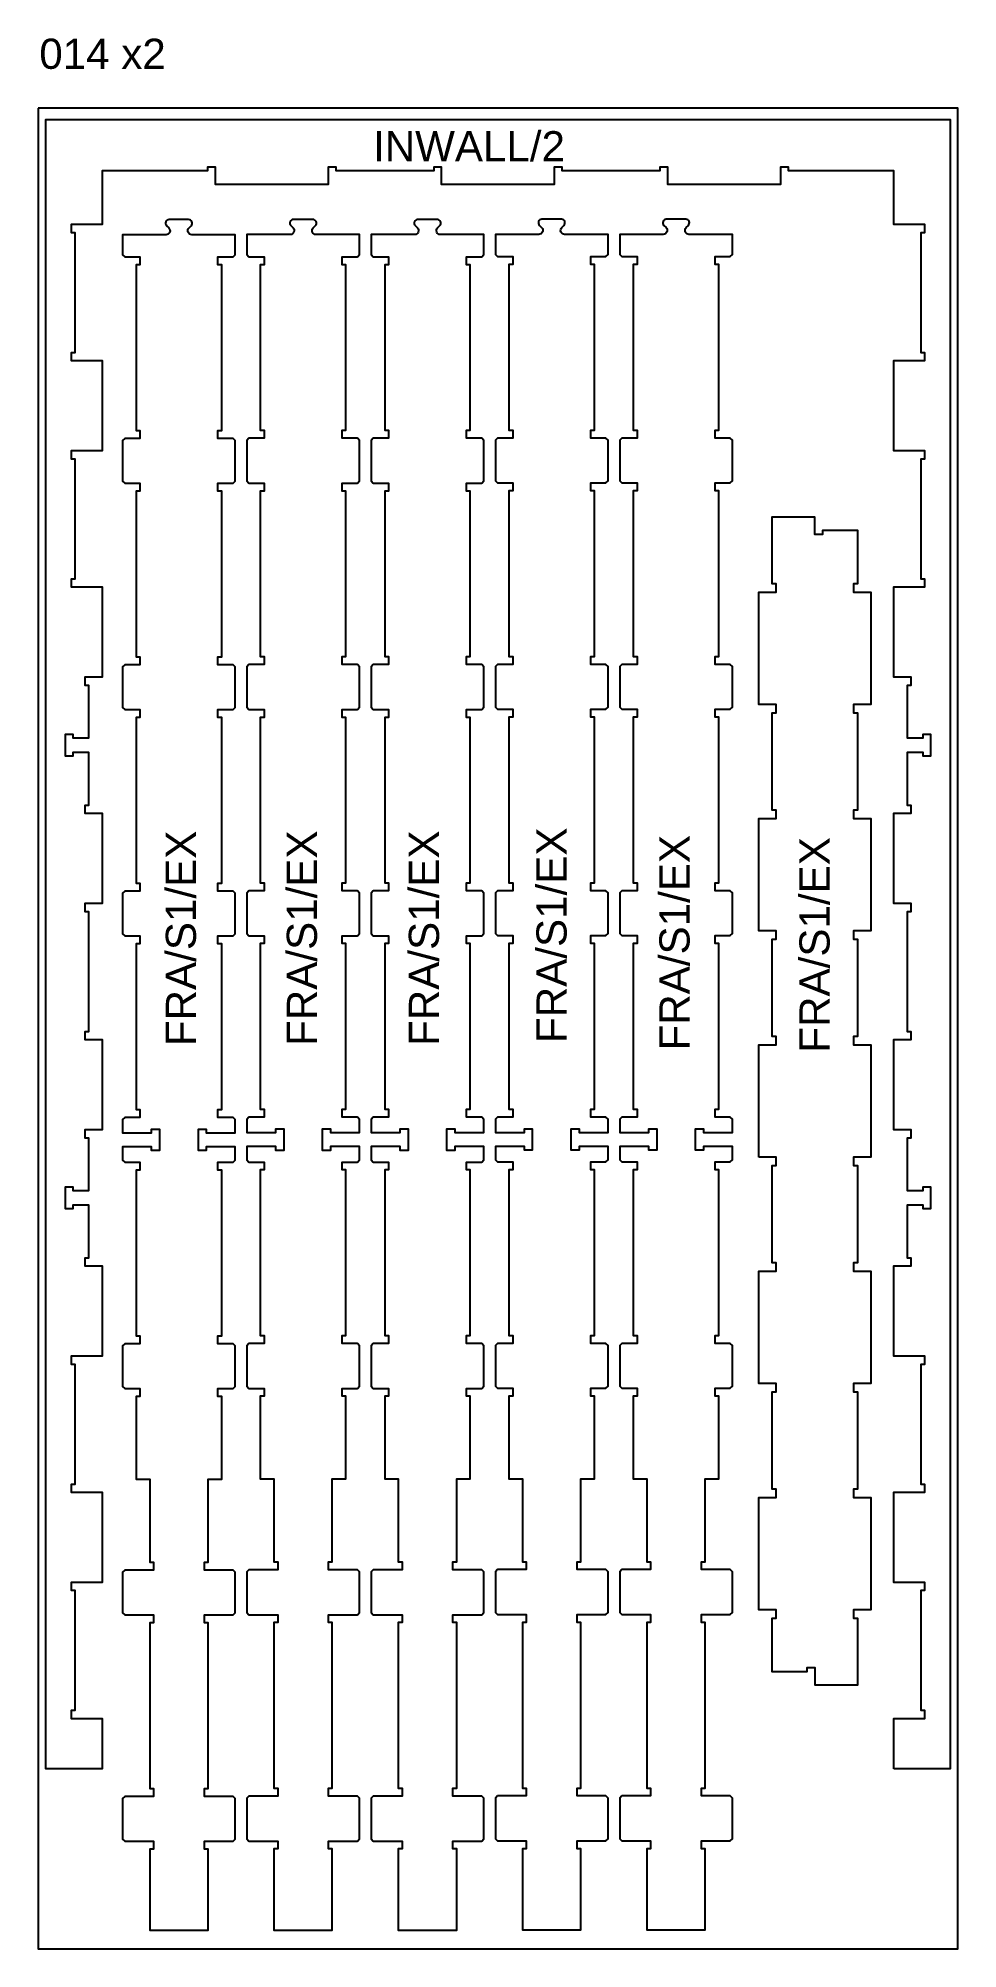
# Model space of a CAD drawing. Extents: x -4741 to 10570, y -11118 to 12613.
# Drawn here: x -650 to 570, y -2118 to 415 of the extents above; entities that cross this region are included whole.
import ezdxf

# ---------------------------------------------------------------- set-up
doc = ezdxf.new("R2010")
doc.units = 0
doc.header["$MEASUREMENT"] = 0
for name, color, linetype in [('0_SHEET_BIRCHPLY_2440X1220', 1, 'CONTINUOUS'), ('1_ANYTOOL_1MMDEEP_INSIDE', 2, 'CONTINUOUS'), ('6_ANYTOOL_CUTTHROUGH_OUTSI', 5, 'CONTINUOUS')]:
    doc.layers.add(name, color=color, linetype=linetype)

msp = doc.modelspace()

# ---------------------------------------------------------------- texts
at = {"layer": '0_SHEET_BIRCHPLY_2440X1220', "insert": (-648.1, 414.2), "char_height": 40, "width": 201.205, "attachment_point": 1}
msp.add_mtext('\\fArial;014 x2', dxfattribs=at)
at = {"layer": '1_ANYTOOL_1MMDEEP_INSIDE', "insert": (-205.4, 291.6), "char_height": 40, "width": 284.578, "attachment_point": 1}
msp.add_mtext('\\fArial;INWALL/2', dxfattribs=at)
at = {"layer": '1_ANYTOOL_1MMDEEP_INSIDE', "char_height": 40, "width": 318.313, "attachment_point": 1, "rotation": 90}
for insert in [(11.4, -917.1), (-480.3, -921.3), (-319.8, -921), (-157.9, -921), (174.5, -927), (360.3, -929.9)]:
    msp.add_mtext('\\fArial;FRA/S1/EX', dxfattribs=dict(at, insert=insert))

# ---------------------------------------------------------------- linework, layer by layer
at = {"layer": '0_SHEET_BIRCHPLY_2440X1220'}
msp.add_lwpolyline([(-649.6, 322.2), (-649.6, -2117.8), (570.4, -2117.8), (570.4, 322.2), (-649.6, 322.2)], dxfattribs=at)
at = {"layer": '6_ANYTOOL_CUTTHROUGH_OUTSI'}
for points in [[(485.6, -1879.1), (485.6, -1812.6), (526.6, -1812.6), (526.6, -1802.1), (521.6, -1802.1), (521.6, -1642.6), (526.6, -1642.6), (526.6, -1632.1), (485.6, -1632.1), (485.6, -1512.6), (526.6, -1512.6), (526.6, -1502.1), (521.6, -1502.1), (521.6, -1342.6), (526.6, -1342.6), (526.6, -1332.1), (485.6, -1332.1), (485.6, -1212.6), (508.6, -1212.6), (508.6, -1202.1), (503.6, -1202.1), (503.6, -1131.6), (524.1, -1131.6), (524.1, -1136.6), (534.6, -1136.6), (534.6, -1108.1), (524.1, -1108.1), (524.1, -1113.1), (503.6, -1113.1), (503.6, -1042.6), (508.6, -1042.6), (508.6, -1032.1), (485.6, -1032.1), (485.6, -912.6), (508.6, -912.6), (508.6, -902.1), (503.6, -902.1), (503.6, -742.6), (508.6, -742.6), (508.6, -732.1), (485.6, -732.1), (485.6, -612.6), (508.6, -612.6), (508.6, -602.1), (503.6, -602.1), (503.6, -531.6), (524.1, -531.6), (524.1, -536.6), (534.6, -536.6), (534.6, -508.1), (524.1, -508.1), (524.1, -513.1), (503.6, -513.1), (503.6, -442.6), (508.6, -442.6), (508.6, -432.1), (485.6, -432.1), (485.6, -312.6), (526.6, -312.6), (526.6, -302.1), (521.6, -302.1), (521.6, -142.6), (526.6, -142.6), (526.6, -132.1), (485.6, -132.1), (485.6, -12.6), (526.6, -12.6), (526.6, -2.1), (521.6, -2.1), (521.6, 157.4), (526.6, 157.4), (526.6, 167.9), (485.6, 167.9), (485.6, 238.9), (345.6, 238.9), (345.6, 243.9), (335.1, 243.9), (335.1, 220.9), (185.6, 220.9), (185.6, 243.9), (175.1, 243.9), (175.1, 238.9), (45.6, 238.9), (45.6, 243.9), (35.1, 243.9), (35.1, 220.9), (-114.4, 220.9), (-114.4, 243.9), (-124.9, 243.9), (-124.9, 238.9), (-254.4, 238.9), (-254.4, 243.9), (-264.9, 243.9), (-264.9, 220.9), (-414.4, 220.9), (-414.4, 243.9), (-424.9, 243.9), (-424.9, 238.9), (-564.9, 238.9), (-564.9, 167.9), (-605.9, 167.9), (-605.9, 157.4), (-600.9, 157.4), (-600.9, -2.1), (-605.9, -2.1), (-605.9, -12.6), (-564.9, -12.6), (-564.9, -132.1), (-605.9, -132.1), (-605.9, -142.6), (-600.9, -142.6), (-600.9, -302.1), (-605.9, -302.1), (-605.9, -312.6), (-564.9, -312.6), (-564.9, -432.1), (-587.9, -432.1), (-587.9, -442.6), (-582.9, -442.6), (-582.9, -513.1), (-603.4, -513.1), (-603.4, -508.1), (-613.9, -508.1), (-613.9, -536.6), (-603.4, -536.6), (-603.4, -531.6), (-582.9, -531.6), (-582.9, -602.1), (-587.9, -602.1), (-587.9, -612.6), (-564.9, -612.6), (-564.9, -732.1), (-587.9, -732.1), (-587.9, -742.6), (-582.9, -742.6), (-582.9, -902.1), (-587.9, -902.1), (-587.9, -912.6), (-564.9, -912.6), (-564.9, -1032.1), (-587.9, -1032.1), (-587.9, -1042.6), (-582.9, -1042.6), (-582.9, -1113.1), (-603.4, -1113.1), (-603.4, -1108.1), (-613.9, -1108.1), (-613.9, -1136.6), (-603.4, -1136.6), (-603.4, -1131.6), (-582.9, -1131.6), (-582.9, -1202.1), (-587.9, -1202.1), (-587.9, -1212.6), (-564.9, -1212.6), (-564.9, -1332.1), (-605.9, -1332.1), (-605.9, -1342.6), (-600.9, -1342.6), (-600.9, -1502.1), (-605.9, -1502.1), (-605.9, -1512.6), (-564.9, -1512.6), (-564.9, -1632.1), (-605.9, -1632.1), (-605.9, -1642.6), (-600.9, -1642.6), (-600.9, -1802.1), (-605.9, -1802.1), (-605.9, -1812.6), (-564.9, -1812.6), (-564.9, -1879.1), (-639.4, -1879.1), (-639.4, 307), (560.1, 307), (560.1, -1879.1), (485.6, -1879.1)], [(306.2, -1068.5), (306.2, -919.5), (329.2, -919.5), (329.2, -908.5), (324.2, -908.5), (324.2, -779.5), (329.2, -779.5), (329.2, -768.5), (306.2, -768.5), (306.2, -619.5), (329.2, -619.5), (329.2, -608.5), (324.2, -608.5), (324.2, -479.5), (329.2, -479.5), (329.2, -468.5), (306.2, -468.5), (306.2, -319.5), (329.2, -319.5), (329.2, -308.5), (324.2, -308.5), (324.2, -219.5), (380.2, -219.5), (380.2, -242.5), (391.2, -242.5), (391.2, -237.5), (437.2, -237.5), (437.2, -308.5), (432.2, -308.5), (432.2, -319.5), (455.2, -319.5), (455.2, -468.5), (432.2, -468.5), (432.2, -479.5), (437.2, -479.5), (437.2, -608.5), (432.2, -608.5), (432.2, -619.5), (455.2, -619.5), (455.2, -768.5), (432.2, -768.5), (432.2, -779.5), (437.2, -779.5), (437.2, -908.5), (432.2, -908.5), (432.2, -919.5), (455.2, -919.5), (455.2, -1068.5), (432.2, -1068.5), (432.2, -1079.5), (437.2, -1079.5), (437.2, -1208.5), (432.2, -1208.5), (432.2, -1219.5), (455.2, -1219.5), (455.2, -1368.5), (432.2, -1368.5), (432.2, -1379.5), (437.2, -1379.5), (437.2, -1508.5), (432.2, -1508.5), (432.2, -1519.5), (455.2, -1519.5), (455.2, -1668.5), (432.2, -1668.5), (432.2, -1679.5), (437.2, -1679.5), (437.2, -1768.5), (381.2, -1768.5), (381.2, -1745.5), (370.2, -1745.5), (370.2, -1750.5), (324.2, -1750.5), (324.2, -1679.5), (329.2, -1679.5), (329.2, -1668.5), (306.2, -1668.5), (306.2, -1519.5), (329.2, -1519.5), (329.2, -1508.5), (324.2, -1508.5), (324.2, -1379.5), (329.2, -1379.5), (329.2, -1368.5), (306.2, -1368.5), (306.2, -1219.5), (329.2, -1219.5), (329.2, -1208.5), (324.2, -1208.5), (324.2, -1079.5), (329.2, -1079.5), (329.2, -1068.5), (306.2, -1068.5)]]:
    msp.add_lwpolyline(points, dxfattribs=at)
for points in [[(-534.8, -1915.7), (-537.6, -1918.5), (-537.6, -1972.3), (-534.8, -1975.2), (-496.6, -1975.2), (-496.6, -1985.7), (-501.6, -1985.7), (-501.6, -2093.2), (-424.1, -2093.2), (-424.1, -1985.7), (-429.1, -1985.7), (-429.1, -1975.2), (-391, -1975.2), (-388.1, -1972.3), (-388.1, -1918.5), (-391, -1915.7), (-429.1, -1915.7), (-429.1, -1905.2), (-424.1, -1905.2), (-424.1, -1685.7), (-429.1, -1685.7), (-429.1, -1675.2), (-391, -1675.2), (-388.1, -1672.3), (-388.1, -1618.5), (-391, -1615.7), (-429.1, -1615.7), (-429.1, -1605.2), (-424.1, -1605.2), (-424.1, -1495.2), (-406.1, -1495.2), (-406.1, -1385.7), (-411.1, -1385.7), (-411.1, -1375.2), (-391, -1375.2), (-388.1, -1372.3), (-388.1, -1318.5), (-391, -1315.7), (-411.1, -1315.7), (-411.1, -1305.2), (-406.1, -1305.2), (-406.1, -1085.7), (-411.1, -1085.7), (-411.1, -1075.2), (-391, -1075.2), (-388.1, -1072.3), (-388.1, -1054.7), (-426.6, -1054.7), (-426.6, -1059.7), (-437.1, -1059.7), (-437.1, -1031.2), (-426.6, -1031.2), (-426.6, -1036.2), (-388.1, -1036.2), (-388.1, -1018.5), (-391, -1015.7), (-411.1, -1015.7), (-411.1, -1005.2), (-406.1, -1005.2), (-406.1, -785.7), (-411.1, -785.7), (-411.1, -775.2), (-391, -775.2), (-388.1, -772.3), (-388.1, -718.5), (-391, -715.7), (-411.1, -715.7), (-411.1, -705.2), (-406.1, -705.2), (-406.1, -485.7), (-411.1, -485.7), (-411.1, -475.2), (-391, -475.2), (-388.1, -472.3), (-388.1, -418.5), (-391, -415.7), (-411.1, -415.7), (-411.1, -405.2), (-406.1, -405.2), (-406.1, -185.7), (-411.1, -185.7), (-411.1, -175.2), (-391, -175.2), (-388.1, -172.3), (-388.1, -118.5), (-391, -115.7), (-411.1, -115.7), (-411.1, -105.2), (-406.1, -105.2), (-406.1, 114.3), (-411.1, 114.3), (-411.1, 124.8), (-391, 124.8), (-388.1, 127.7), (-388.1, 154.3), (-445.8, 154.3, -0.668179), (-449.5, 163.3), (-446.6, 166.2, 0.668179), (-450, 174.3), (-475.8, 174.3, 0.668179), (-479.2, 166.2), (-476.2, 163.3, -0.668179), (-480, 154.3), (-537.6, 154.3), (-537.6, 127.7), (-534.8, 124.8), (-514.6, 124.8), (-514.6, 114.3), (-519.6, 114.3), (-519.6, -105.2), (-514.6, -105.2), (-514.6, -115.7), (-534.8, -115.7), (-537.6, -118.5), (-537.6, -172.3), (-534.8, -175.2), (-514.6, -175.2), (-514.6, -185.7), (-519.6, -185.7), (-519.6, -405.2), (-514.6, -405.2), (-514.6, -415.7), (-534.8, -415.7), (-537.6, -418.5), (-537.6, -472.3), (-534.8, -475.2), (-514.6, -475.2), (-514.6, -485.7), (-519.6, -485.7), (-519.6, -705.2), (-514.6, -705.2), (-514.6, -715.7), (-534.8, -715.7), (-537.6, -718.5), (-537.6, -772.3), (-534.8, -775.2), (-514.6, -775.2), (-514.6, -785.7), (-519.6, -785.7), (-519.6, -1005.2), (-514.6, -1005.2), (-514.6, -1015.7), (-534.8, -1015.7), (-537.6, -1018.5), (-537.6, -1036.2), (-499.1, -1036.2), (-499.1, -1031.2), (-488.6, -1031.2), (-488.6, -1059.7), (-499.1, -1059.7), (-499.1, -1054.7), (-537.6, -1054.7), (-537.6, -1072.3), (-534.8, -1075.2), (-514.6, -1075.2), (-514.6, -1085.7), (-519.6, -1085.7), (-519.6, -1305.2), (-514.6, -1305.2), (-514.6, -1315.7), (-534.8, -1315.7), (-537.6, -1318.5), (-537.6, -1372.3), (-534.8, -1375.2), (-514.6, -1375.2), (-514.6, -1385.7), (-519.6, -1385.7), (-519.6, -1495.2), (-501.6, -1495.2), (-501.6, -1605.2), (-496.6, -1605.2), (-496.6, -1615.7), (-534.8, -1615.7), (-537.6, -1618.5), (-537.6, -1672.3), (-534.8, -1675.2), (-496.6, -1675.2), (-496.6, -1685.7), (-501.6, -1685.7), (-501.6, -1905.2), (-496.6, -1905.2), (-496.6, -1915.7), (-534.8, -1915.7)], [(-370, -1915.4), (-372.9, -1918.3), (-372.9, -1972.1), (-370, -1974.9), (-331.9, -1974.9), (-331.9, -1985.4), (-336.9, -1985.4), (-336.9, -2092.9), (-259.4, -2092.9), (-259.4, -1985.4), (-264.4, -1985.4), (-264.4, -1974.9), (-226.2, -1974.9), (-223.4, -1972.1), (-223.4, -1918.3), (-226.2, -1915.4), (-264.4, -1915.4), (-264.4, -1904.9), (-259.4, -1904.9), (-259.4, -1685.4), (-264.4, -1685.4), (-264.4, -1674.9), (-226.2, -1674.9), (-223.4, -1672.1), (-223.4, -1618.3), (-226.2, -1615.4), (-264.4, -1615.4), (-264.4, -1604.9), (-259.4, -1604.9), (-259.4, -1494.9), (-241.4, -1494.9), (-241.4, -1385.4), (-246.4, -1385.4), (-246.4, -1374.9), (-226.2, -1374.9), (-223.4, -1372.1), (-223.4, -1318.3), (-226.2, -1315.4), (-246.4, -1315.4), (-246.4, -1304.9), (-241.4, -1304.9), (-241.4, -1085.4), (-246.4, -1085.4), (-246.4, -1074.9), (-226.2, -1074.9), (-223.4, -1072.1), (-223.4, -1054.4), (-261.9, -1054.4), (-261.9, -1059.4), (-272.4, -1059.4), (-272.4, -1030.9), (-261.9, -1030.9), (-261.9, -1035.9), (-223.4, -1035.9), (-223.4, -1018.3), (-226.2, -1015.4), (-246.4, -1015.4), (-246.4, -1004.9), (-241.4, -1004.9), (-241.4, -785.4), (-246.4, -785.4), (-246.4, -774.9), (-226.2, -774.9), (-223.4, -772.1), (-223.4, -718.3), (-226.2, -715.4), (-246.4, -715.4), (-246.4, -704.9), (-241.4, -704.9), (-241.4, -485.4), (-246.4, -485.4), (-246.4, -474.9), (-226.2, -474.9), (-223.4, -472.1), (-223.4, -418.3), (-226.2, -415.4), (-246.4, -415.4), (-246.4, -404.9), (-241.4, -404.9), (-241.4, -185.4), (-246.4, -185.4), (-246.4, -174.9), (-226.2, -174.9), (-223.4, -172.1), (-223.4, -118.3), (-226.2, -115.4), (-246.4, -115.4), (-246.4, -104.9), (-241.4, -104.9), (-241.4, 114.6), (-246.4, 114.6), (-246.4, 125.1), (-226.2, 125.1), (-223.4, 127.9), (-223.4, 154.6), (-281.1, 154.6, -0.668179), (-284.8, 163.5), (-281.8, 166.5, 0.668179), (-285.2, 174.6), (-311.1, 174.6, 0.668179), (-314.4, 166.5), (-311.5, 163.5, -0.668179), (-315.2, 154.6), (-372.9, 154.6), (-372.9, 127.9), (-370, 125.1), (-349.9, 125.1), (-349.9, 114.6), (-354.9, 114.6), (-354.9, -104.9), (-349.9, -104.9), (-349.9, -115.4), (-370, -115.4), (-372.9, -118.3), (-372.9, -172.1), (-370, -174.9), (-349.9, -174.9), (-349.9, -185.4), (-354.9, -185.4), (-354.9, -404.9), (-349.9, -404.9), (-349.9, -415.4), (-370, -415.4), (-372.9, -418.3), (-372.9, -472.1), (-370, -474.9), (-349.9, -474.9), (-349.9, -485.4), (-354.9, -485.4), (-354.9, -704.9), (-349.9, -704.9), (-349.9, -715.4), (-370, -715.4), (-372.9, -718.3), (-372.9, -772.1), (-370, -774.9), (-349.9, -774.9), (-349.9, -785.4), (-354.9, -785.4), (-354.9, -1004.9), (-349.9, -1004.9), (-349.9, -1015.4), (-370, -1015.4), (-372.9, -1018.3), (-372.9, -1035.9), (-334.4, -1035.9), (-334.4, -1030.9), (-323.9, -1030.9), (-323.9, -1059.4), (-334.4, -1059.4), (-334.4, -1054.4), (-372.9, -1054.4), (-372.9, -1072.1), (-370, -1074.9), (-349.9, -1074.9), (-349.9, -1085.4), (-354.9, -1085.4), (-354.9, -1304.9), (-349.9, -1304.9), (-349.9, -1315.4), (-370, -1315.4), (-372.9, -1318.3), (-372.9, -1372.1), (-370, -1374.9), (-349.9, -1374.9), (-349.9, -1385.4), (-354.9, -1385.4), (-354.9, -1494.9), (-336.9, -1494.9), (-336.9, -1604.9), (-331.9, -1604.9), (-331.9, -1615.4), (-370, -1615.4), (-372.9, -1618.3), (-372.9, -1672.1), (-370, -1674.9), (-331.9, -1674.9), (-331.9, -1685.4), (-336.9, -1685.4), (-336.9, -1904.9), (-331.9, -1904.9), (-331.9, -1915.4), (-370, -1915.4)], [(-205, -1915.4), (-207.9, -1918.3), (-207.9, -1972.1), (-205, -1974.9), (-166.9, -1974.9), (-166.9, -1985.4), (-171.9, -1985.4), (-171.9, -2092.9), (-94.4, -2092.9), (-94.4, -1985.4), (-99.4, -1985.4), (-99.4, -1974.9), (-61.2, -1974.9), (-58.4, -1972.1), (-58.4, -1918.3), (-61.2, -1915.4), (-99.4, -1915.4), (-99.4, -1904.9), (-94.4, -1904.9), (-94.4, -1685.4), (-99.4, -1685.4), (-99.4, -1674.9), (-61.2, -1674.9), (-58.4, -1672.1), (-58.4, -1618.3), (-61.2, -1615.4), (-99.4, -1615.4), (-99.4, -1604.9), (-94.4, -1604.9), (-94.4, -1494.9), (-76.4, -1494.9), (-76.4, -1385.4), (-81.4, -1385.4), (-81.4, -1374.9), (-61.2, -1374.9), (-58.4, -1372.1), (-58.4, -1318.3), (-61.2, -1315.4), (-81.4, -1315.4), (-81.4, -1304.9), (-76.4, -1304.9), (-76.4, -1085.4), (-81.4, -1085.4), (-81.4, -1074.9), (-61.2, -1074.9), (-58.4, -1072.1), (-58.4, -1054.4), (-96.9, -1054.4), (-96.9, -1059.4), (-107.4, -1059.4), (-107.4, -1030.9), (-96.9, -1030.9), (-96.9, -1035.9), (-58.4, -1035.9), (-58.4, -1018.3), (-61.2, -1015.4), (-81.4, -1015.4), (-81.4, -1004.9), (-76.4, -1004.9), (-76.4, -785.4), (-81.4, -785.4), (-81.4, -774.9), (-61.2, -774.9), (-58.4, -772.1), (-58.4, -718.3), (-61.2, -715.4), (-81.4, -715.4), (-81.4, -704.9), (-76.4, -704.9), (-76.4, -485.4), (-81.4, -485.4), (-81.4, -474.9), (-61.2, -474.9), (-58.4, -472.1), (-58.4, -418.3), (-61.2, -415.4), (-81.4, -415.4), (-81.4, -404.9), (-76.4, -404.9), (-76.4, -185.4), (-81.4, -185.4), (-81.4, -174.9), (-61.2, -174.9), (-58.4, -172.1), (-58.4, -118.3), (-61.2, -115.4), (-81.4, -115.4), (-81.4, -104.9), (-76.4, -104.9), (-76.4, 114.6), (-81.4, 114.6), (-81.4, 125.1), (-61.2, 125.1), (-58.4, 127.9), (-58.4, 154.6), (-116.1, 154.6, -0.668179), (-119.8, 163.5), (-116.8, 166.5, 0.668179), (-120.2, 174.6), (-146.1, 174.6, 0.668179), (-149.4, 166.5), (-146.5, 163.5, -0.668179), (-150.2, 154.6), (-207.9, 154.6), (-207.9, 127.9), (-205, 125.1), (-184.9, 125.1), (-184.9, 114.6), (-189.9, 114.6), (-189.9, -104.9), (-184.9, -104.9), (-184.9, -115.4), (-205, -115.4), (-207.9, -118.3), (-207.9, -172.1), (-205, -174.9), (-184.9, -174.9), (-184.9, -185.4), (-189.9, -185.4), (-189.9, -404.9), (-184.9, -404.9), (-184.9, -415.4), (-205, -415.4), (-207.9, -418.3), (-207.9, -472.1), (-205, -474.9), (-184.9, -474.9), (-184.9, -485.4), (-189.9, -485.4), (-189.9, -704.9), (-184.9, -704.9), (-184.9, -715.4), (-205, -715.4), (-207.9, -718.3), (-207.9, -772.1), (-205, -774.9), (-184.9, -774.9), (-184.9, -785.4), (-189.9, -785.4), (-189.9, -1004.9), (-184.9, -1004.9), (-184.9, -1015.4), (-205, -1015.4), (-207.9, -1018.3), (-207.9, -1035.9), (-169.4, -1035.9), (-169.4, -1030.9), (-158.9, -1030.9), (-158.9, -1059.4), (-169.4, -1059.4), (-169.4, -1054.4), (-207.9, -1054.4), (-207.9, -1072.1), (-205, -1074.9), (-184.9, -1074.9), (-184.9, -1085.4), (-189.9, -1085.4), (-189.9, -1304.9), (-184.9, -1304.9), (-184.9, -1315.4), (-205, -1315.4), (-207.9, -1318.3), (-207.9, -1372.1), (-205, -1374.9), (-184.9, -1374.9), (-184.9, -1385.4), (-189.9, -1385.4), (-189.9, -1494.9), (-171.9, -1494.9), (-171.9, -1604.9), (-166.9, -1604.9), (-166.9, -1615.4), (-205, -1615.4), (-207.9, -1618.3), (-207.9, -1672.1), (-205, -1674.9), (-166.9, -1674.9), (-166.9, -1685.4), (-171.9, -1685.4), (-171.9, -1904.9), (-166.9, -1904.9), (-166.9, -1915.4), (-205, -1915.4)], [(-40.3, -1915.2), (-43.1, -1918), (-43.1, -1971.8), (-40.3, -1974.7), (-2.1, -1974.7), (-2.1, -1985.2), (-7.1, -1985.2), (-7.1, -2092.7), (70.4, -2092.7), (70.4, -1985.2), (65.4, -1985.2), (65.4, -1974.7), (103.5, -1974.7), (106.4, -1971.8), (106.4, -1918), (103.5, -1915.2), (65.4, -1915.2), (65.4, -1904.7), (70.4, -1904.7), (70.4, -1685.2), (65.4, -1685.2), (65.4, -1674.7), (103.5, -1674.7), (106.4, -1671.8), (106.4, -1618), (103.5, -1615.2), (65.4, -1615.2), (65.4, -1604.7), (70.4, -1604.7), (70.4, -1494.7), (88.4, -1494.7), (88.4, -1385.2), (83.4, -1385.2), (83.4, -1374.7), (103.5, -1374.7), (106.4, -1371.8), (106.4, -1318), (103.5, -1315.2), (83.4, -1315.2), (83.4, -1304.7), (88.4, -1304.7), (88.4, -1085.2), (83.4, -1085.2), (83.4, -1074.7), (103.5, -1074.7), (106.4, -1071.8), (106.4, -1054.2), (67.9, -1054.2), (67.9, -1059.2), (57.4, -1059.2), (57.4, -1030.7), (67.9, -1030.7), (67.9, -1035.7), (106.4, -1035.7), (106.4, -1018), (103.5, -1015.2), (83.4, -1015.2), (83.4, -1004.7), (88.4, -1004.7), (88.4, -785.2), (83.4, -785.2), (83.4, -774.7), (103.5, -774.7), (106.4, -771.8), (106.4, -718), (103.5, -715.2), (83.4, -715.2), (83.4, -704.7), (88.4, -704.7), (88.4, -485.2), (83.4, -485.2), (83.4, -474.7), (103.5, -474.7), (106.4, -471.8), (106.4, -418), (103.5, -415.2), (83.4, -415.2), (83.4, -404.7), (88.4, -404.7), (88.4, -185.2), (83.4, -185.2), (83.4, -174.7), (103.5, -174.7), (106.4, -171.8), (106.4, -118), (103.5, -115.2), (83.4, -115.2), (83.4, -104.7), (88.4, -104.7), (88.4, 114.8), (83.4, 114.8), (83.4, 125.3), (103.5, 125.3), (106.4, 128.2), (106.4, 154.8), (48.7, 154.8, -0.668179), (45, 163.8), (47.9, 166.7, 0.668179), (44.5, 174.8), (18.7, 174.8, 0.668179), (15.3, 166.7), (18.3, 163.8, -0.668179), (14.5, 154.8), (-43.1, 154.8), (-43.1, 128.2), (-40.3, 125.3), (-20.1, 125.3), (-20.1, 114.8), (-25.1, 114.8), (-25.1, -104.7), (-20.1, -104.7), (-20.1, -115.2), (-40.3, -115.2), (-43.1, -118), (-43.1, -171.8), (-40.3, -174.7), (-20.1, -174.7), (-20.1, -185.2), (-25.1, -185.2), (-25.1, -404.7), (-20.1, -404.7), (-20.1, -415.2), (-40.3, -415.2), (-43.1, -418), (-43.1, -471.8), (-40.3, -474.7), (-20.1, -474.7), (-20.1, -485.2), (-25.1, -485.2), (-25.1, -704.7), (-20.1, -704.7), (-20.1, -715.2), (-40.3, -715.2), (-43.1, -718), (-43.1, -771.8), (-40.3, -774.7), (-20.1, -774.7), (-20.1, -785.2), (-25.1, -785.2), (-25.1, -1004.7), (-20.1, -1004.7), (-20.1, -1015.2), (-40.3, -1015.2), (-43.1, -1018), (-43.1, -1035.7), (-4.6, -1035.7), (-4.6, -1030.7), (5.9, -1030.7), (5.9, -1059.2), (-4.6, -1059.2), (-4.6, -1054.2), (-43.1, -1054.2), (-43.1, -1071.8), (-40.3, -1074.7), (-20.1, -1074.7), (-20.1, -1085.2), (-25.1, -1085.2), (-25.1, -1304.7), (-20.1, -1304.7), (-20.1, -1315.2), (-40.3, -1315.2), (-43.1, -1318), (-43.1, -1371.8), (-40.3, -1374.7), (-20.1, -1374.7), (-20.1, -1385.2), (-25.1, -1385.2), (-25.1, -1494.7), (-7.1, -1494.7), (-7.1, -1604.7), (-2.1, -1604.7), (-2.1, -1615.2), (-40.3, -1615.2), (-43.1, -1618), (-43.1, -1671.8), (-40.3, -1674.7), (-2.1, -1674.7), (-2.1, -1685.2), (-7.1, -1685.2), (-7.1, -1904.7), (-2.1, -1904.7), (-2.1, -1915.2), (-40.3, -1915.2)], [(124.7, -1915.2), (121.9, -1918), (121.9, -1971.8), (124.7, -1974.7), (162.9, -1974.7), (162.9, -1985.2), (157.9, -1985.2), (157.9, -2092.7), (235.4, -2092.7), (235.4, -1985.2), (230.4, -1985.2), (230.4, -1974.7), (268.5, -1974.7), (271.4, -1971.8), (271.4, -1918), (268.5, -1915.2), (230.4, -1915.2), (230.4, -1904.7), (235.4, -1904.7), (235.4, -1685.2), (230.4, -1685.2), (230.4, -1674.7), (268.5, -1674.7), (271.4, -1671.8), (271.4, -1618), (268.5, -1615.2), (230.4, -1615.2), (230.4, -1604.7), (235.4, -1604.7), (235.4, -1494.7), (253.4, -1494.7), (253.4, -1385.2), (248.4, -1385.2), (248.4, -1374.7), (268.5, -1374.7), (271.4, -1371.8), (271.4, -1318), (268.5, -1315.2), (248.4, -1315.2), (248.4, -1304.7), (253.4, -1304.7), (253.4, -1085.2), (248.4, -1085.2), (248.4, -1074.7), (268.5, -1074.7), (271.4, -1071.8), (271.4, -1054.2), (232.9, -1054.2), (232.9, -1059.2), (222.4, -1059.2), (222.4, -1030.7), (232.9, -1030.7), (232.9, -1035.7), (271.4, -1035.7), (271.4, -1018), (268.5, -1015.2), (248.4, -1015.2), (248.4, -1004.7), (253.4, -1004.7), (253.4, -785.2), (248.4, -785.2), (248.4, -774.7), (268.5, -774.7), (271.4, -771.8), (271.4, -718), (268.5, -715.2), (248.4, -715.2), (248.4, -704.7), (253.4, -704.7), (253.4, -485.2), (248.4, -485.2), (248.4, -474.7), (268.5, -474.7), (271.4, -471.8), (271.4, -418), (268.5, -415.2), (248.4, -415.2), (248.4, -404.7), (253.4, -404.7), (253.4, -185.2), (248.4, -185.2), (248.4, -174.7), (268.5, -174.7), (271.4, -171.8), (271.4, -118), (268.5, -115.2), (248.4, -115.2), (248.4, -104.7), (253.4, -104.7), (253.4, 114.8), (248.4, 114.8), (248.4, 125.3), (268.5, 125.3), (271.4, 128.2), (271.4, 154.8), (213.7, 154.8, -0.668179), (210, 163.8), (212.9, 166.7, 0.668179), (209.5, 174.8), (183.7, 174.8, 0.668179), (180.3, 166.7), (183.3, 163.8, -0.668179), (179.5, 154.8), (121.9, 154.8), (121.9, 128.2), (124.7, 125.3), (144.9, 125.3), (144.9, 114.8), (139.9, 114.8), (139.9, -104.7), (144.9, -104.7), (144.9, -115.2), (124.7, -115.2), (121.9, -118), (121.9, -171.8), (124.7, -174.7), (144.9, -174.7), (144.9, -185.2), (139.9, -185.2), (139.9, -404.7), (144.9, -404.7), (144.9, -415.2), (124.7, -415.2), (121.9, -418), (121.9, -471.8), (124.7, -474.7), (144.9, -474.7), (144.9, -485.2), (139.9, -485.2), (139.9, -704.7), (144.9, -704.7), (144.9, -715.2), (124.7, -715.2), (121.9, -718), (121.9, -771.8), (124.7, -774.7), (144.9, -774.7), (144.9, -785.2), (139.9, -785.2), (139.9, -1004.7), (144.9, -1004.7), (144.9, -1015.2), (124.7, -1015.2), (121.9, -1018), (121.9, -1035.7), (160.4, -1035.7), (160.4, -1030.7), (170.9, -1030.7), (170.9, -1059.2), (160.4, -1059.2), (160.4, -1054.2), (121.9, -1054.2), (121.9, -1071.8), (124.7, -1074.7), (144.9, -1074.7), (144.9, -1085.2), (139.9, -1085.2), (139.9, -1304.7), (144.9, -1304.7), (144.9, -1315.2), (124.7, -1315.2), (121.9, -1318), (121.9, -1371.8), (124.7, -1374.7), (144.9, -1374.7), (144.9, -1385.2), (139.9, -1385.2), (139.9, -1494.7), (157.9, -1494.7), (157.9, -1604.7), (162.9, -1604.7), (162.9, -1615.2), (124.7, -1615.2), (121.9, -1618), (121.9, -1671.8), (124.7, -1674.7), (162.9, -1674.7), (162.9, -1685.2), (157.9, -1685.2), (157.9, -1904.7), (162.9, -1904.7), (162.9, -1915.2), (124.7, -1915.2)]]:
    msp.add_lwpolyline(points, format="xyb", dxfattribs=at)

msp.set_redraw_order([(e.dxf.handle, doc.entitydb.next_handle()) for e in msp.query("TEXT MTEXT ATTDEF DIMENSION ARC_DIMENSION")])  # texts and dimensions are drawn at this point

doc.saveas('drawing.dxf')
